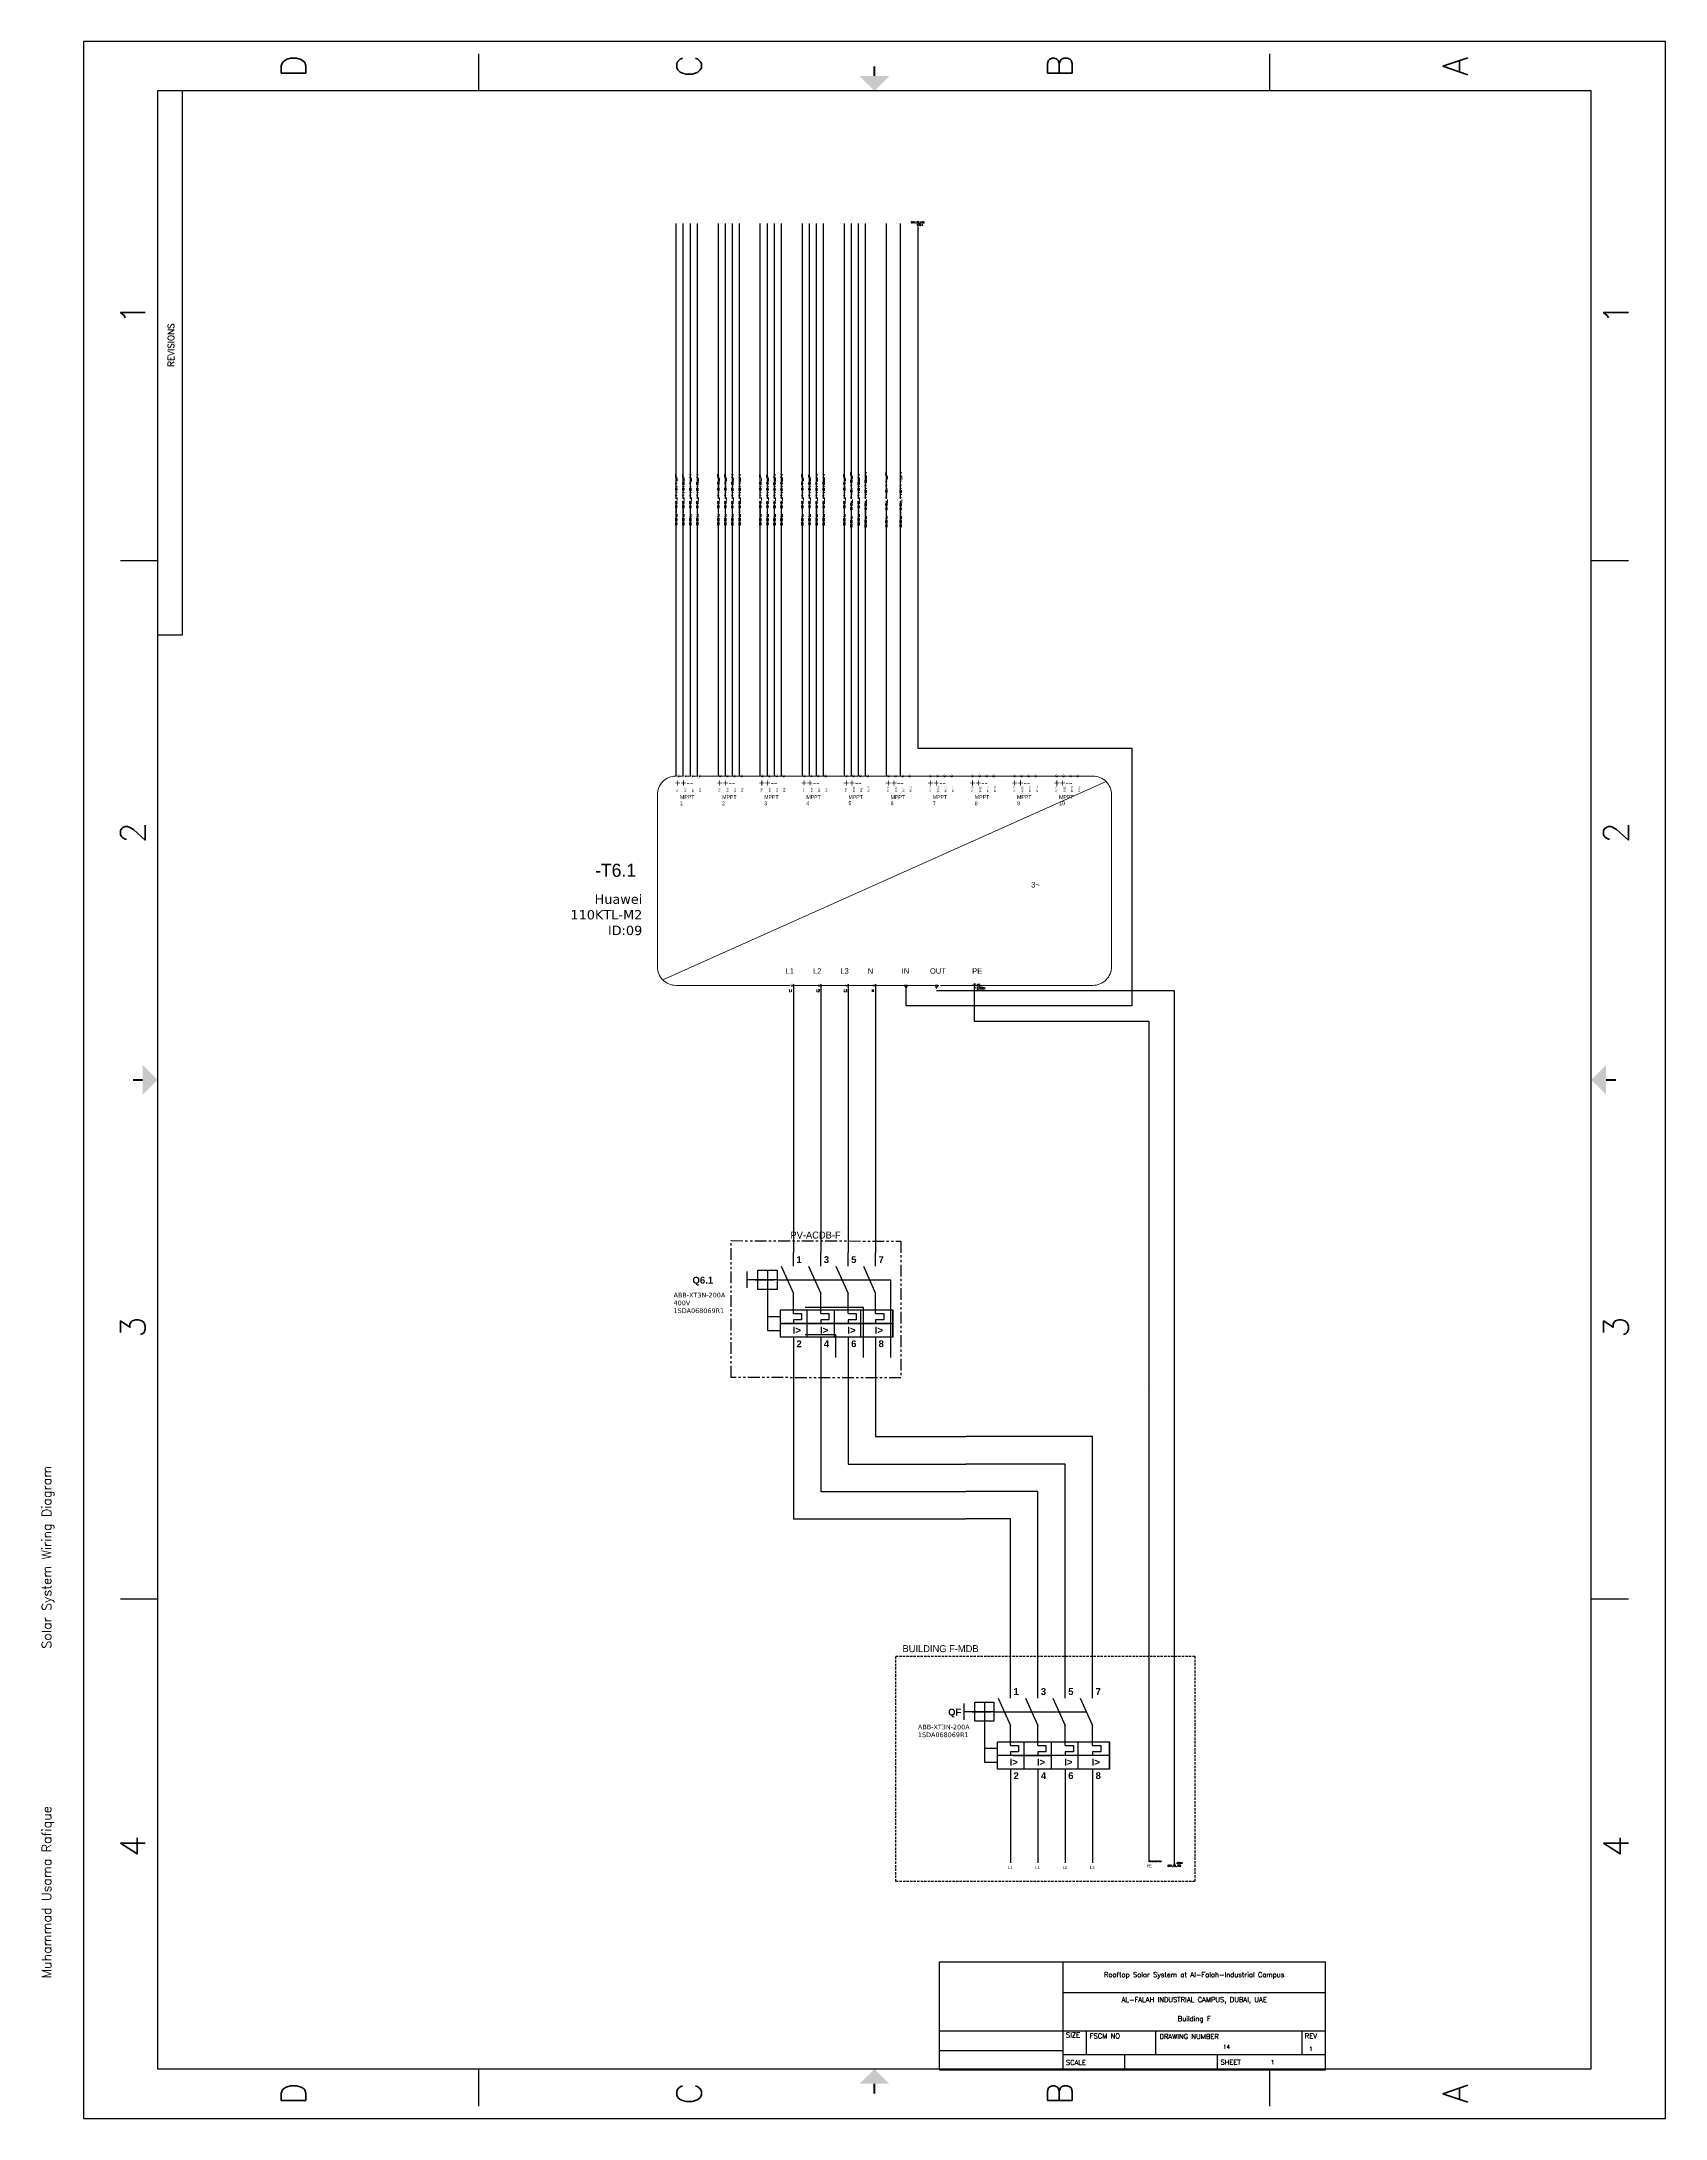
# Model space of a CAD drawing. Header units: inches. Extents: x -58 to 1235, y -506 to 1148.
import ezdxf
from ezdxf.enums import TextEntityAlignment as Align

# ---------------------------------------------------------------- set-up
doc = ezdxf.new("R2010")
doc.units = ezdxf.units.IN
doc.header["$MEASUREMENT"] = 0
for name, pattern in [('ACAD_ISO02W100', [15, 12, -3]), ('HIDDEN2', [0.1875, 0.125, -0.0625]), ('PHANTOM2', [1.25, 0.625, -0.125, 0.125, -0.125, 0.125, -0.125])]:
    doc.linetypes.add(name, pattern=pattern)
for name, color, linetype in [('DESC', 1, 'Continuous'), ('DISCONTINUA', 7, 'ACAD_ISO02W100'), ('GRN_12AWG', 3, 'Continuous'), ('GRY_20AWG', 9, 'Continuous'), ('LOC', 8, 'Continuous'), ('LOCBOX', 92, 'HIDDEN2'), ('MISC', 2, 'Continuous'), ('PFV', 7, 'Continuous'), ('RED_12AWG', 1, 'Continuous'), ('RED_4AWG', 1, 'Continuous'), ('REGEN_LINE', 4, 'Continuous'), ('SYMS', 7, 'Continuous'), ('TAGS', 51, 'Continuous'), ('TB_LABELS', 1, 'Continuous'), ('Title Block', 7, 'Continuous'), ('Viewport', 7, 'Continuous'), ('WHT_12AWG', 7, 'Continuous'), ('WIRENO', 70, 'Continuous'), ('WIREREF', 61, 'Continuous'), ('WIREREF_DEST', 61, 'Continuous'), ('XREF', 7, 'Continuous')]:
    doc.layers.add(name, color=color, linetype=linetype)
doc.styles.add('Roman', font='romans')
doc.styles.add('TRINIDAD', font='')
doc.styles.add('WD', font='romans.shx')
doc.styles.get('TRINIDAD').set_extended_font_data('Arial')

# ---------------------------------------------------------------- blocks, each defined once
blk = doc.blocks.new('ANSI_border_C')
for p, q in [((20.5, 0.75), (20.5, 2.5)), ((14.25, 0.75), (20.5, 0.75))]:
    blk.add_line(p, q)
at = {"layer": 'Title Block'}
for p, q in [((0, 16), (0, 0)), ((21, 16), (0, 16)), ((21, 0), (21, 16)), ((5.25, 15.25), (5.25, 15.625)), ((15.75, 15.25), (15.75, 15.625)), ((0.5, 15.25), (0.5, 0.75)), ((20.5, 15.25), (0.5, 15.25)), ((15, 15.25), (15, 15)), ((20.5, 0.75), (20.5, 15.25)), ((15, 15), (20.5, 15)), ((0.125, 12), (0.5, 12)), ((20.5, 12), (20.875, 12)), ((0.125, 4), (0.5, 4)), ((20.5, 4), (20.875, 4)), ((0.5, 0.75), (20.5, 0.75)), ((5.25, 0.375), (5.25, 0.75)), ((15.75, 0.375), (15.75, 0.75)), ((0, 0), (21, 0))]:
    blk.add_line(p, q, dxfattribs=at)
at = {"layer": 'Title Block', "const_width": 0.02}
for points in [[(10.5, 15.5), (10.5, 15.4)], [(0.25, 8), (0.35, 8)], [(20.75, 8), (20.65, 8)], [(10.5, 0.5), (10.5, 0.6)]]:
    blk.add_lwpolyline(points, dxfattribs=at)
at = {"layer": 'Title Block'}
for points in [[(10.35, 15.4), (10.65, 15.4), (10.5, 15.25)], [(0.35, 7.85), (0.35, 8.15), (0.5, 8)], [(20.65, 7.85), (20.65, 8.15), (20.5, 8)], [(10.35, 0.6), (10.65, 0.6), (10.5, 0.75)]]:
    blk.add_solid(points, dxfattribs=at)
at = {"layer": 'Title Block', "style": 'Roman'}
for s, p in [('4', (2.75, 15.5)), ('3', (8, 15.5)), ('2', (13, 15.5)), ('1', (18.25, 15.5)), ('D', (0.25, 13.875)), ('D', (20.75, 13.875)), ('C', (0.25, 9.875)), ('C', (20.75, 9.875)), ('B', (0.25, 6.125)), ('B', (20.75, 6.125)), ('A', (0.25, 2.125)), ('A', (20.75, 2.125)), ('4', (2.75, 0.5)), ('3', (8, 0.5)), ('2', (13, 0.5)), ('1', (18.25, 0.5))]:
    blk.add_text(s, height=0.25, dxfattribs=at).set_placement(p, align=Align.MIDDLE_CENTER)
blk.add_text('REVISIONS', height=0.065, dxfattribs=at).set_placement((17.71, 15.083))
blk = doc.blocks.new('JIC_border_C')
at = {"xscale": 78.77001811510775, "yscale": 78.77001811510775, "zscale": 78.77001811510775, "rotation": 90}
blk.add_blockref('ANSI_border_C', (1235.3, -506.3), dxfattribs=at)
blk = doc.blocks.new('JIC_tblock_desc_C')
for p, q in [((0, 0), (0, 1.75)), ((-6.25, 0), (0, 0))]:
    blk.add_line(p, q)
at = {"layer": 'Title Block'}
for p, q in [((-6.25, 0), (-6.25, 1.75)), ((-6.25, 1.75), (0, 1.75)), ((-4.25, 0), (-4.25, 1.75)), ((-4.25, 1.25), (0, 1.25)), ((-6.25, 0.63), (0, 0.63)), ((-3.87, 0.25), (-3.87, 0.63)), ((-2.75, 0.25), (-2.75, 0.63)), ((-0.38, 0.25), (-0.38, 0.63)), ((-6.25, 0.315), (-4.25, 0.315)), ((-4.25, 0.25), (0, 0.25)), ((-3.25, 0), (-3.25, 0.25)), ((-1.75, 0), (-1.75, 0.25))]:
    blk.add_line(p, q, dxfattribs=at)
at = {"color": 0, "style": 'Roman', "flags": 8}
for tag, p in [('FNAME', (-15.416, 6.819)), ('REVDATE', (-15.416, 4.106)), ('USER', (-15.416, 1.477))]:
    blk.add_attdef(tag, p, '', height=0.15, rotation=90, dxfattribs=at)
at = {"style": 'WD'}
for tag, p in [('PROJDESC', (-2.125, 1.5)), ('TITLE1', (-2.125, 1.095)), ('TITLE2', (-2.125, 0.785))]:
    blk.add_attdef(tag, text='', height=0.08, dxfattribs=at).set_placement(p, align=Align.CENTER)
for tag, p in [('SIZE', (-4.162, 0.32)), ('FSCM_NO', (-3.4, 0.337)), ('DWG_NO', (-1.659, 0.337)), ('REV', (-0.265, 0.303)), ('SCALE', (-3.634, 0.069)), ('SHEET', (-0.883, 0.092))]:
    blk.add_attdef(tag, p, '', height=0.065, dxfattribs=at)
at = {"style": 'WD', "flags": 1}
blk.add_attdef('WD_TB', (-5.57, 0.177), '', height=0.086, dxfattribs=at)
at = {"layer": 'TB_LABELS', "style": 'WD'}
for s, p in [('SIZE', (-4.204, 0.604)), ('FSCM NO', (-3.819, 0.588)), ('DRAWING NUMBER', (-2.689, 0.579)), ('REV', (-0.336, 0.588)), ('SCALE', (-4.204, 0.158)), ('SHEET', (-1.701, 0.164))]:
    blk.add_text(s, height=0.08, dxfattribs=at).set_placement(p, align=Align.TOP_LEFT)
blk = doc.blocks.new('HGND2')
for p, q in [((0.125, 0), (0, 0)), ((0.125, 0.09375), (0.125, -0.09375)), ((0.171875, 0.0625), (0.171875, -0.0625)), ((0.21875, 0.03125), (0.21875, -0.03125))]:
    blk.add_line(p, q)
at = {"style": 'WD', "flags": 1}
for tag in ['ASSYCODE', 'CAT', 'X4TERM01', 'MFG', 'FAMILY']:
    blk.add_attdef(tag, (0, 0), '', height=0.01, dxfattribs=at)
at = {"style": 'WD', "width": 0.8}
for tag, p in [('TAG1', (0.25, 0)), ('INST', (0.25, 0.3125)), ('LOC', (0.25, 0.15625)), ('DESC1', (0.25, -0.15625)), ('DESC2', (0.25, -0.3125))]:
    blk.add_attdef(tag, text='', height=0.125, dxfattribs=at).set_placement(p, align=Align.MIDDLE_LEFT)
blk = doc.blocks.new('VT0_05')
blk.add_lwpolyline([(0.08, -0.06), (0, 0.08), (-0.08, -0.06)], close=True)
at = {"style": 'WD', "flags": 1}
for tag, p in [('X4TERM01', (-0.05, 0)), ('X2TERM01', (0, 0.08)), ('X1TERM01', (0.05, 0)), ('X8TERM01', (0, -0.06))]:
    blk.add_attdef(tag, p, '', height=0.01, dxfattribs=at)
blk = doc.blocks.new('HGND1')
for p, q in [((0.125, 0), (0, 0)), ((0.125, 0.09375), (0.125, -0.09375)), ((0.125, 0.09375), (0.1875, 0.0625)), ((0.125, 0), (0.1875, -0.03125)), ((0.125, -0.09375), (0.1875, -0.125))]:
    blk.add_line(p, q)
at = {"style": 'WD', "flags": 1}
for tag in ['ASSYCODE', 'X4TERM01', 'CAT', 'FAMILY', 'MFG']:
    blk.add_attdef(tag, (0, 0), '', height=0.01, dxfattribs=at)
at = {"style": 'WD', "width": 0.8}
for tag, p in [('TAG1', (0.25, 0)), ('INST', (0.25, 0.3125)), ('LOC', (0.25, 0.15625)), ('DESC1', (0.25, -0.15625)), ('DESC2', (0.25, -0.3125))]:
    blk.add_attdef(tag, text='', height=0.125, dxfattribs=at).set_placement(p, align=Align.MIDDLE_LEFT)
blk = doc.blocks.new('HC01PJ_1-')
blk.add_line((0.03, 0), (0.09, 0))
for points in [[(0.06, -0.09, 0.0125, 0.0125, 0), (-0.06, 0, 0.0125, 0.0125, 0), (0.06, 0.09, 0, 0, 0)], [(0.12, 0.06, 0.0125, 0.0125, 0), (0.03, 0, 0.0125, 0.0125, 0), (0.12, -0.06, 0, 0, 0)]]:
    blk.add_lwpolyline(points, format="xyseb")
at = {"style": 'WD', "flags": 9}
blk.add_attdef('WDTYPE', text='', height=0.01, dxfattribs=at).set_placement((-0.22, 0.07), align=Align.RIGHT)
at = {"style": 'WD', "width": 0.85}
for tag, p in [('TAG1', (-0.01, 0.12)), ('INST', (-0.01, 0.47)), ('LOC', (-0.01, 0.3)), ('DESC1', (-0.01, -0.34)), ('DESC2', (-0.01, -0.52)), ('DESC3', (-0.01, -0.69))]:
    blk.add_attdef(tag, text='', height=0.125, dxfattribs=at).set_placement(p, align=Align.CENTER)
at = {"style": 'WD'}
for tag, p, flags in [('X4TERMDESC01', (-0.09, 0.03), 1), ('X1TERMDESC02', (0.12, 0.03), 1), ('FAMILY', (0.21, 0.13), 9)]:
    blk.add_attdef(tag, p, '', height=0.01, dxfattribs=dict(at, flags=flags))
at = {"color": 7, "style": 'WD', "flags": 1}
for tag, p in [('X4TERM01', (-0.06, 0)), ('X1TERM02', (0.09, 0))]:
    blk.add_attdef(tag, p, '', height=0.0125, dxfattribs=at)
at = {"style": 'WD'}
for tag, p in [('X2LINK', (0, 0.09)), ('X8LINK', (0, -0.09))]:
    blk.add_attdef(tag, p, '', height=0.01, dxfattribs=at)
at = {"linetype": 'Continuous', "style": 'WD', "flags": 9}
for tag, p in [('ASSYCODE', (0.22, 0.06)), ('CAT', (0.23, 0.11)), ('MFG', (0.23, 0.09))]:
    blk.add_attdef(tag, text='', height=0.01, dxfattribs=at).set_placement(p, align=Align.CENTER)
at = {"linetype": 'Continuous', "style": 'WD', "flags": 8}
blk.add_attdef('TERM01', text='', height=0.125, dxfattribs=at).set_placement((-0.1, -0.03), align=Align.TOP_RIGHT)
blk.add_attdef('TERM02', text='', height=0.125, dxfattribs=at).set_placement((0.15, -0.03), align=Align.TOP_LEFT)
blk = doc.blocks.new('WDDOT')
for radius in [0.03, 0.0187, 0.00929]:
    blk.add_circle((0, 0), radius)
blk = doc.blocks.new('WD_WNV1')
at = {"style": 'WD', "width": 0.9}
blk.add_attdef('WIRENO', text='', height=0.125, rotation=90, dxfattribs=at).set_placement((0, 0), align=Align.MIDDLE_CENTER)
at = {"color": 7, "style": 'WD'}
for tag, p in [('X2_TINY_DOT_DONT_REMOVE', (0, 0.062)), ('X8_TINY_DOT_DONT_REMOVE', (0, -0.062))]:
    blk.add_attdef(tag, p, '', height=0.0001, dxfattribs=at)
at = {"style": 'WD', "flags": 1}
for tag, p in [('X2TERM01', (0, 0.062)), ('X8TERM01', (0, -0.062))]:
    blk.add_attdef(tag, p, '', height=0.01, dxfattribs=at)
for tag, p in [('W01USER', (0.096, 0.077)), ('W02USER', (0.096, 0.069)), ('W03USER', (0.096, 0.062)), ('W04USER', (0.096, 0.054)), ('W05USER', (0.096, 0.046)), ('W06USER', (0.096, 0.038)), ('W07USER', (0.096, 0.03)), ('W08USER', (0.096, 0.023)), ('W09USER', (0.096, 0.015)), ('W10USER', (0.096, 0.007))]:
    blk.add_attdef(tag, text='', height=0.005, dxfattribs=at).set_placement(p, align=Align.CENTER)
blk = doc.blocks.new('HA1D2')
blk.add_lwpolyline([(0, 0.09), (0.03, 0.09), (0, 0), (-0.03, 0.09), (0, 0.09)])
at = {"style": 'WD', "width": 0.8, "flags": 8}
blk.add_attdef('WIRENO', text='', height=0.125, dxfattribs=at).set_placement((0, 0.15), align=Align.CENTER)
at = {"style": 'WD', "flags": 1}
for tag, p in [('X8TERM01', (0, 0)), ('SIGCODE', (0.03, 0.07))]:
    blk.add_attdef(tag, p, '', height=0.01, dxfattribs=at)
at = {"style": 'WD', "width": 0.7}
for tag, p in [('XREF', (0.08, -0.04)), ('DESC1', (0.08, -0.21))]:
    blk.add_attdef(tag, p, '', height=0.125, dxfattribs=at)
blk = doc.blocks.new('HA1S4')
for points in [[(0, 0), (-0.03, 0), (0, -0.09), (0.03, 0), (0, 0)], [(0.02, -0.01), (-0.02, -0.01), (0, -0.06), (0.02, -0.01)]]:
    blk.add_lwpolyline(points)
at = {"style": 'WD', "flags": 1}
for tag, p in [('X2TERM01', (0, 0)), ('SIGCODE', (0.03, -0.08))]:
    blk.add_attdef(tag, p, '', height=0.01, dxfattribs=at)
at = {"style": 'WD', "width": 0.7}
for tag, p in [('DESC1', (0.09, 0.11)), ('XREF', (0.09, -0.06))]:
    blk.add_attdef(tag, p, '', height=0.125, dxfattribs=at)
at = {"style": 'WD', "width": 0.8, "flags": 8}
blk.add_attdef('WIRENO', text='', height=0.125, dxfattribs=at).set_placement((0, -0.26), align=Align.CENTER)

msp = doc.modelspace()

# ---------------------------------------------------------------- linework, layer by layer
at = {"color": 5, "lineweight": 9}
msp.add_line((789.7, 558.4), (436.6, 400.5), dxfattribs=at)
for points in [[(537.8, 396.1), (447.1, 396.1, -0.414214), (432.2, 411), (432.2, 547.9, -0.414214), (447.1, 562.8), (447.2, 562.8)], [(466.4, 562.8), (779.1, 562.8, -0.414214), (794, 547.9), (794, 411, -0.414214), (779.1, 396.1), (657.7, 396.1)]]:
    msp.add_lwpolyline(points, format="xyb", dxfattribs=at)
for points in [[(449.5, 562.8), (452.8, 562.8)], [(455.2, 562.8), (458.5, 562.8)], [(460.8, 562.8), (464.1, 562.8)], [(656.5, 396.1), (540.1, 396.1)]]:
    msp.add_lwpolyline(points, dxfattribs=at)
at = {"layer": 'DISCONTINUA', "color": 0, "linetype": 'ACAD_ISO02W100', "ltscale": 0.03}
for p, q in [((519.9, 154), (519.9, 121.3)), ((527.5, 161.6), (601.1, 161.6)), ((530.3, 132.2), (519.9, 132.2)), ((519.9, 121.3), (530.3, 121.3)), ((692.7, -190), (692.7, -222.7)), ((700.3, -182.4), (773.9, -182.4)), ((703.2, -211.8), (692.7, -211.8)), ((692.7, -222.7), (703.2, -222.7))]:
    msp.add_line(p, q, dxfattribs=at)
at = {"layer": 'GRN_12AWG'}
for p, q in [((684.7, 396.1), (684.7, 367.6)), ((684.7, 367.6), (823.7, 367.6)), ((823.7, 367.6), (823.7, 75.3)), ((823.7, 75.1), (823.7, 51)), ((823.7, 50.8), (823.7, -301.3))]:
    msp.add_line(p, q, dxfattribs=at)
for centre in [(823.7, 75.2), (823.7, 50.9)]:
    msp.add_arc(centre, 0.111, 90, 270, dxfattribs=at)
at = {"layer": 'GRY_20AWG'}
for p, q in [((618.1, 161.3), (550, 161.3)), ((618.1, 99.7), (618.1, 161.3)), ((596.3, 139.5), (550, 139.5)), ((596.3, 99.7), (596.3, 139.5)), ((574.5, 117.7), (550, 117.7)), ((574.5, 99.7), (574.5, 117.7))]:
    msp.add_line(p, q, dxfattribs=at)
at = {"layer": 'LOCBOX', "color": 6, "linetype": 'PHANTOM2', "ltscale": 15}
msp.add_lwpolyline([(491, 192.8), (626.2, 192.4), (626.2, 83.4), (491, 83.8)], close=True, dxfattribs=at)
at = {"layer": 'LOCBOX', "color": 6, "linetype": 'HIDDEN2', "ltscale": 15}
msp.add_lwpolyline([(622.2, -138.2), (860.4, -138.2), (860.4, -317.6), (622.2, -317.6)], close=True, dxfattribs=at)
at = {"layer": 'PFV', "color": 0}
for points in [[(540.6, 174.7, 0), (540.6, 183.4, 0)], [(540.6, 172.5, 0), (540.6, 183.4, 0)], [(562.4, 174.7, 0), (562.4, 183.4, 0)], [(584.1, 174.7, 0), (584.1, 183.4, 0)], [(605.9, 174.7, 0), (605.9, 183.4, 0)], [(510, 161.6, 0), (516.6, 161.6, 0)], [(516.6, 161.6, 0), (525.3, 161.6, 0)], [(542.7, 126.7, 0), (551.5, 126.7, 0)], [(551.5, 126.7, 0), (562.4, 126.7, 0)], [(562.4, 126.7, 0), (573.3, 126.7, 0)], [(713.4, -169.3, 0), (713.4, -160.6, 0)], [(713.4, -171.5, 0), (713.4, -160.6, 0)], [(735.2, -169.3, 0), (735.2, -160.6, 0)], [(757, -169.3, 0), (757, -160.6, 0)], [(778.8, -169.3, 0), (778.8, -160.6, 0)], [(682.9, -182.4, 0), (689.4, -182.4, 0)], [(689.4, -182.4, 0), (698.2, -182.4, 0)], [(715.6, -217.3, 0), (724.3, -217.3, 0)], [(724.3, -217.3, 0), (735.2, -217.3, 0)], [(735.2, -217.3, 0), (746.1, -217.3, 0)]]:
    msp.add_polyline3d(points, dxfattribs=at)
at = {"layer": 'RED_12AWG'}
for p, q in [((447.2, 783.6), (447.2, 1002.8)), ((452.8, 783.6), (452.8, 1002.8)), ((458.5, 783.6), (458.5, 1002.8)), ((464.1, 783.6), (464.1, 1002.8)), ((480.8, 783.6), (480.8, 1002.8)), ((486.4, 783.6), (486.4, 1002.8)), ((492, 783.6), (492, 1002.8)), ((497.7, 783.6), (497.7, 1002.8)), ((514.2, 783.6), (514.2, 1002.8)), ((519.9, 783.6), (519.9, 1002.8)), ((525.5, 783.6), (525.5, 1002.8)), ((531.1, 783.6), (531.1, 1002.8)), ((547.7, 783.6), (547.7, 1002.8)), ((553.4, 783.6), (553.4, 1002.8)), ((559, 783.6), (559, 1002.8)), ((564.6, 783.6), (564.6, 1002.8)), ((581.2, 783.6), (581.2, 1002.8)), ((586.8, 783.7), (586.8, 1002.8)), ((592.5, 783.6), (592.5, 1002.8)), ((598.1, 783.7), (598.1, 1002.8)), ((614.7, 783.7), (614.7, 1002.8)), ((626, 783.7), (626, 1002.8)), ((447.2, 562.8), (447.2, 782)), ((452.8, 562.8), (452.8, 782)), ((458.5, 562.8), (458.5, 782)), ((464.1, 562.8), (464.1, 782)), ((480.8, 562.8), (480.8, 782)), ((486.4, 562.8), (486.4, 782)), ((492, 562.8), (492, 782)), ((497.7, 562.8), (497.7, 782)), ((514.2, 562.8), (514.2, 782)), ((519.9, 562.8), (519.9, 782)), ((525.5, 562.8), (525.5, 782)), ((531.1, 562.8), (531.1, 782)), ((547.7, 562.8), (547.7, 782)), ((553.4, 562.8), (553.4, 782)), ((559, 562.8), (559, 782)), ((564.6, 562.8), (564.6, 782)), ((581.2, 562.8), (581.2, 782)), ((586.8, 562.8), (586.8, 781.9)), ((592.5, 562.8), (592.5, 782)), ((598.1, 562.8), (598.1, 781.9)), ((614.7, 562.8), (614.7, 781.9)), ((626, 562.8), (626, 781.9)), ((540.6, 397.1), (540.6, 183.4)), ((562.4, 397.1), (562.4, 183.4)), ((584.1, 397.1), (584.1, 183.4)), ((605.9, 397.1), (605.9, 183.4)), ((540.6, 111.5), (540.6, -28.7)), ((562.4, 111.5), (562.4, -6.9)), ((584.1, 111.5), (584.1, 14.9)), ((605.9, 111.5), (605.9, 36.7)), ((605.9, 36.7), (678, 36.7)), ((778.8, 36.7), (678, 36.7)), ((778.8, -160.6), (778.8, 36.7)), ((584.1, 14.9), (678, 14.9)), ((757, 14.9), (678, 14.9)), ((757, -160.6), (757, 14.9)), ((562.4, -6.9), (678, -6.9)), ((735.2, -6.9), (678, -6.9)), ((735.2, -160.6), (735.2, -6.9)), ((540.6, -28.7), (678, -28.7)), ((713.4, -28.7), (678, -28.7)), ((713.4, -160.6), (713.4, -28.7))]:
    msp.add_line(p, q, dxfattribs=at)
at = {"layer": 'RED_4AWG'}
for p, q in [((713.4, -236.9), (713.4, -302.7)), ((735.2, -236.9), (735.2, -302.7)), ((757, -236.9), (757, -302.7)), ((778.8, -236.9), (778.8, -302.7))]:
    msp.add_line(p, q, dxfattribs=at)
at = {"layer": 'REGEN_LINE', "color": 0, "linetype": 'Continuous'}
for p, q in [((503.5, 168.2), (503.5, 155.1)), ((519.9, 169.2), (519.9, 154)), ((530.9, 172.5), (540.6, 150.7)), ((552.7, 172.5), (562.4, 150.7)), ((574.5, 172.5), (584.1, 150.7)), ((596.3, 172.5), (605.9, 150.7)), ((527.5, 161.6), (503.5, 161.6)), ((540.6, 134.7), (547.1, 134.7)), ((547.1, 134.7), (547.1, 129.7)), ((562.4, 134.7), (568.9, 134.7)), ((568.9, 134.7), (568.9, 129.7)), ((584.1, 134.7), (590.7, 134.7)), ((590.7, 134.7), (590.7, 129.7)), ((605.9, 134.7), (612.5, 134.7)), ((612.5, 134.7), (612.5, 129.7)), ((547.1, 129.7), (540.6, 129.7)), ((540.6, 129.7), (540.6, 126.7)), ((568.9, 129.7), (562.4, 129.7)), ((562.4, 129.7), (562.4, 126.7)), ((590.7, 129.7), (584.1, 129.7)), ((584.1, 129.7), (584.1, 126.7)), ((612.5, 129.7), (605.9, 129.7)), ((605.9, 129.7), (605.9, 126.7)), ((676.4, -175.9), (676.4, -188.9)), ((692.7, -174.8), (692.7, -190)), ((703.7, -171.5), (713.4, -193.3)), ((725.5, -171.5), (735.2, -193.3)), ((747.3, -171.5), (757, -193.3)), ((769.1, -171.5), (778.8, -193.3)), ((700.3, -182.4), (676.4, -182.4)), ((713.4, -209.4), (720, -209.4)), ((720, -214.3), (713.4, -214.3)), ((713.4, -214.3), (713.4, -217.3)), ((720, -209.4), (720, -214.3)), ((735.2, -209.4), (741.8, -209.4)), ((741.8, -214.3), (735.2, -214.3)), ((735.2, -214.3), (735.2, -217.3)), ((741.8, -209.4), (741.8, -214.3)), ((757, -209.4), (763.6, -209.4)), ((763.6, -214.3), (757, -214.3)), ((757, -214.3), (757, -217.3)), ((763.6, -209.4), (763.6, -214.3)), ((778.8, -209.4), (785.4, -209.4)), ((785.4, -214.3), (778.8, -214.3)), ((778.8, -214.3), (778.8, -217.3)), ((785.4, -209.4), (785.4, -214.3))]:
    msp.add_line(p, q, dxfattribs=at)
for points in [[(512.2, 169.2), (527.5, 169.2), (527.5, 154), (512.2, 154)], [(530.3, 137.6), (619.7, 137.6), (619.7, 126.9), (530.3, 126.7)], [(530.3, 126.7), (619.7, 126.9), (619.7, 115.8), (530.3, 115.8)], [(685.1, -174.8), (700.3, -174.8), (700.3, -190), (685.1, -190)], [(703.2, -206.4), (792.5, -206.4), (792.5, -217.1), (703.2, -217.3)], [(703.2, -217.3), (792.5, -217.1), (792.5, -228.2), (703.2, -228.2)]]:
    msp.add_lwpolyline(points, close=True, dxfattribs=at)
for points in [[(540.6, 172.5, 0), (540.6, 183.4, 0)], [(562.4, 172.5, 0), (562.4, 183.4, 0)], [(584.1, 172.5, 0), (584.1, 183.4, 0)], [(605.9, 172.5, 0), (605.9, 183.4, 0)], [(540.6, 134.7, 0), (540.6, 150.7, 0)], [(562.4, 134.7, 0), (562.4, 150.7, 0)], [(584.1, 134.7, 0), (584.1, 150.7, 0)], [(605.9, 134.7, 0), (605.9, 150.7, 0)], [(551.5, 115.8, 0), (551.5, 137.6, 0)], [(573.3, 115.8, 0), (573.3, 137.6, 0)], [(594.4, 115.8, 0), (594.4, 137.6, 0)], [(619.7, 115.8, 0), (619.7, 137.6, 0)], [(540.6, 115.8, 0), (540.6, 107.1, 0)], [(562.4, 115.8, 0), (562.4, 107.1, 0)], [(584.1, 115.8, 0), (584.1, 107.1, 0)], [(605.9, 115.8, 0), (605.9, 107.1, 0)], [(713.4, -171.5, 0), (713.4, -160.6, 0)], [(735.2, -171.5, 0), (735.2, -160.6, 0)], [(757, -171.5, 0), (757, -160.6, 0)], [(778.8, -171.5, 0), (778.8, -160.6, 0)], [(713.4, -209.4, 0), (713.4, -193.3, 0)], [(735.2, -209.4, 0), (735.2, -193.3, 0)], [(757, -209.4, 0), (757, -193.3, 0)], [(778.8, -209.4, 0), (778.8, -193.3, 0)], [(724.3, -228.2, 0), (724.3, -206.4, 0)], [(746.1, -228.2, 0), (746.1, -206.4, 0)], [(767.3, -228.2, 0), (767.3, -206.4, 0)], [(792.5, -228.2, 0), (792.5, -206.4, 0)], [(713.4, -228.2, 0), (713.4, -236.9, 0)], [(735.2, -228.2, 0), (735.2, -236.9, 0)], [(757, -228.2, 0), (757, -236.9, 0)], [(778.8, -228.2, 0), (778.8, -236.9, 0)]]:
    msp.add_polyline3d(points, dxfattribs=at)
at = {"layer": 'WHT_12AWG'}
for p, q in [((639.6, 1001.5), (639.6, 585)), ((639.6, 585), (800.5, 585)), ((800.5, 585), (810.1, 585)), ((810.1, 585), (810.1, 379.7)), ((630.3, 394), (630.3, 396.1)), ((630.3, 379.7), (630.3, 394.1)), ((654.6, 393.6), (654.6, 394)), ((654.6, 392), (684.6, 392)), ((684.8, 392), (810, 392)), ((810.2, 392), (844, 392)), ((844, 392), (844, -302.9)), ((684.6, 379.7), (630.3, 379.7)), ((630.3, 379.7), (630.3, 379.7)), ((810.1, 379.7), (684.8, 379.7))]:
    msp.add_line(p, q, dxfattribs=at)
for centre in [(684.7, 392), (810.1, 392), (684.7, 379.7)]:
    msp.add_arc(centre, 0.111, 0, 180, dxfattribs=at)

# ---------------------------------------------------------------- block references
ref = msp.add_blockref('JIC_tblock_desc_C', (964.5, -467.6), dxfattribs=dict(xscale=49.19437132916535, yscale=49.19437132916535, zscale=49.19437132916535))
ref.add_attrib('SHEET', '1', (921, -463), dxfattribs={"height": 3.2, "style": 'WD'})
ref.add_attrib('REV', '1', (951.5, -452.6), dxfattribs={"height": 3.2, "style": 'WD'})
ref.add_attrib('DWG_NO', '14', (882.9, -451), dxfattribs={"height": 3.2, "style": 'WD'})
ref.add_attrib('TITLE2', 'Building F', dxfattribs={"height": 3.94, "style": 'WD'}).set_placement((859.9, -428.9), align=Align.CENTER)
ref.add_attrib('TITLE1', 'AL-FALAH INDUSTRIAL CAMPUS, DUBAI, UAE', dxfattribs={"height": 3.936, "style": 'WD'}).set_placement((859.9, -413.7), align=Align.CENTER)
ref.add_attrib('PROJDESC', 'Rooftop Solar System at Al-Falah-Industrial Campus', dxfattribs={"height": 3.936, "style": 'WD'}).set_placement((859.9, -393.8), align=Align.CENTER)
ref.add_attrib('USER', 'Muhammad Usama Rafique', (-50.7, -394.9), dxfattribs={"color": 0, "height": 7.379, "rotation": 90, "style": 'Roman', "flags": 8})
ref.add_attrib('FNAME', 'Solar System Wiring Diagram', (-50.7, -132.1), dxfattribs={"color": 0, "height": 7.379, "rotation": 90, "style": 'Roman', "flags": 8})
at = {"layer": 'SYMS'}
ref = msp.add_blockref('HA1D2', (639.6, 1001.5), dxfattribs=dict(at, xscale=11.10534327610833, yscale=11.10534327610833, zscale=11.10534327610833))
ref.add_attrib('WIRENO', 'COM_RS_485', dxfattribs={"layer": 'WIREREF_DEST', "height": 1.39, "style": 'WD', "width": 0.8, "flags": 8}).set_placement((639.6, 1003.2), align=Align.CENTER)
ref.add_attrib('XREF', 'T5.1', (640.5, 1001.1), dxfattribs={"layer": 'XREF', "height": 1.39, "style": 'WD', "width": 0.7})
at = {"layer": 'SYMS', "color": 5, "lineweight": 9, "xscale": 14.91568303963195, "yscale": 14.91568303963195, "zscale": 14.91568303963195}
for p in [(448.1, 562.8), (453.8, 562.8), (459.4, 562.8), (465, 562.8), (481.6, 562.8), (487.2, 562.8), (492.9, 562.8), (498.5, 562.8), (515.1, 562.8), (520.7, 562.8), (526.4, 562.8), (532, 562.8), (548.6, 562.8), (554.2, 562.8), (559.8, 562.8), (565.5, 562.8), (582.1, 562.8), (587.7, 562.8), (593.3, 562.8), (599, 562.8), (615.6, 562.8), (621.2, 562.8), (626.8, 562.8), (632.5, 562.8), (649, 562.8), (654.7, 562.8), (660.3, 562.8), (665.9, 562.8), (682.5, 562.8), (688.2, 562.8), (693.8, 562.8), (699.4, 562.8), (716, 562.8), (721.6, 562.8), (727.3, 562.8), (732.9, 562.8), (749.5, 562.8), (755.1, 562.8), (760.8, 562.8), (766.4, 562.8)]:
    msp.add_blockref('HC01PJ_1-', p, dxfattribs=at)
at = {"layer": 'SYMS', "color": 5, "lineweight": 9}
ref = msp.add_blockref('HC01PJ_1-', (538.7, 396.1), dxfattribs=dict(at, xscale=14.91568303963195, yscale=14.91568303963195, zscale=14.91568303963195))
ref.add_attrib('DESC1', 'L1', dxfattribs={"layer": 'DESC', "height": 1.86, "style": 'WD', "width": 0.85}).set_placement((538.5, 391), align=Align.CENTER)
ref = msp.add_blockref('HC01PJ_1-', (560.5, 396.1), dxfattribs=dict(at, xscale=14.91568303963195, yscale=14.91568303963195, zscale=14.91568303963195))
ref.add_attrib('DESC1', 'L2', dxfattribs={"layer": 'DESC', "height": 1.86, "style": 'WD', "width": 0.85}).set_placement((560.3, 391), align=Align.CENTER)
ref = msp.add_blockref('HC01PJ_1-', (582.3, 396.1), dxfattribs=dict(at, xscale=14.91568303963195, yscale=14.91568303963195, zscale=14.91568303963195))
ref.add_attrib('DESC1', 'L3', dxfattribs={"layer": 'DESC', "height": 1.86, "style": 'WD', "width": 0.85}).set_placement((582.1, 391), align=Align.CENTER)
ref = msp.add_blockref('HC01PJ_1-', (604.1, 396.1), dxfattribs=dict(at, xscale=14.91568303963195, yscale=14.91568303963195, zscale=14.91568303963195))
ref.add_attrib('DESC1', 'N', dxfattribs={"layer": 'DESC', "height": 1.86, "style": 'WD', "width": 0.85}).set_placement((603.9, 391), align=Align.CENTER)
ref = msp.add_blockref('HGND1', (682.8, 396.1), dxfattribs=dict(at, xscale=14.91568303963195, yscale=14.91568303963195, zscale=14.91568303963195))
ref.add_attrib('TAG1', 'PE', dxfattribs={"layer": 'TAGS', "height": 1.86, "style": 'WD', "width": 0.8}).set_placement((686.6, 396.1), align=Align.MIDDLE_LEFT)
ref.add_attrib('DESC1', 'EARTH', dxfattribs={"layer": 'DESC', "height": 1.86, "style": 'WD', "width": 0.8}).set_placement((686.6, 393.8), align=Align.MIDDLE_LEFT)
at = {"layer": 'SYMS', "color": 5, "lineweight": 9, "xscale": 14.91568303963195, "yscale": 14.91568303963195, "zscale": 14.91568303963195, "rotation": 180}
for p in [(630.3, 395.2), (654.6, 395.2)]:
    msp.add_blockref('VT0_05', p, dxfattribs=at)
at = {"layer": 'SYMS', "xscale": 2.221068655221667, "yscale": 2.221068655221667, "zscale": 2.221068655221667}
for p in [(654.6, 394), (550, 161.3)]:
    msp.add_blockref('WDDOT', p, dxfattribs=at)
at = {"layer": 'SYMS'}
ref = msp.add_blockref('HGND2', (823.7, -301.3), dxfattribs=dict(at, xscale=1.110534327610833, yscale=1.110534327610833, zscale=1.110534327610833, rotation=270))
ref.add_attrib('INST', '-GRID CONNECTION BOX', dxfattribs={"layer": 'LOC', "height": 0.666, "style": 'WD', "width": 0.8}).set_placement((824, -301.6), align=Align.MIDDLE_LEFT)
ref.add_attrib('TAG1', 'PE', dxfattribs={"layer": 'TAGS', "height": 0.666, "style": 'WD', "width": 0.8}).set_placement((823.7, -301.6), align=Align.MIDDLE_LEFT)
ref = msp.add_blockref('HA1S4', (844, -302.9), dxfattribs=dict(at, xscale=11.10534327610833, yscale=11.10534327610833, zscale=11.10534327610833))
ref.add_attrib('WIRENO', 'COM_RS_485', dxfattribs={"layer": 'WIREREF', "height": 1.39, "style": 'WD', "width": 0.8, "flags": 8}).set_placement((844, -305.8), align=Align.CENTER)
ref.add_attrib('XREF', '-COM1', (845, -303.6), dxfattribs={"layer": 'XREF', "height": 1.39, "style": 'WD', "width": 0.7})
at = {"layer": 'Viewport'}
msp.add_blockref('JIC_border_C', (0, 0), dxfattribs=at)
at = {"layer": 'WIRENO'}
ref = msp.add_blockref('WD_WNV1', (447.2, 782.8), dxfattribs=dict(at, xscale=11.10534327610833, yscale=33.316029828325, zscale=1.110534327610833))
ref.add_attrib('X2_TINY_DOT_DONT_REMOVE', '.', (447.2, 806.7), dxfattribs={"layer": 'MISC', "color": 7, "height": 0.00333, "style": 'WD', "width": 0.333333})
ref.add_attrib('X8_TINY_DOT_DONT_REMOVE', '.', (447.2, 758.9), dxfattribs={"layer": 'MISC', "color": 7, "height": 0.00333, "style": 'WD', "width": 0.333333})
ref.add_attrib('WIRENO', 'SOL-06_1.6.1_P', dxfattribs={"height": 1.388, "rotation": 90, "style": 'WD', "width": 2.7}).set_placement((447.2, 782.8), align=Align.MIDDLE_CENTER)
ref = msp.add_blockref('WD_WNV1', (452.8, 782.8), dxfattribs=dict(at, xscale=11.10534327610833, yscale=33.316029828325, zscale=1.110534327610833))
ref.add_attrib('X2_TINY_DOT_DONT_REMOVE', '.', (452.8, 806.7), dxfattribs={"layer": 'MISC', "color": 7, "height": 0.00333, "style": 'WD', "width": 0.333333})
ref.add_attrib('X8_TINY_DOT_DONT_REMOVE', '.', (452.8, 758.9), dxfattribs={"layer": 'MISC', "color": 7, "height": 0.00333, "style": 'WD', "width": 0.333333})
ref.add_attrib('WIRENO', 'SOL-06_1.6.2_P', dxfattribs={"height": 1.388, "rotation": 90, "style": 'WD', "width": 2.7}).set_placement((452.8, 782.8), align=Align.MIDDLE_CENTER)
ref = msp.add_blockref('WD_WNV1', (458.5, 782.8), dxfattribs=dict(at, xscale=11.10534327610833, yscale=33.316029828325, zscale=1.110534327610833))
ref.add_attrib('X2_TINY_DOT_DONT_REMOVE', '.', (458.5, 806.7), dxfattribs={"layer": 'MISC', "color": 7, "height": 0.00333, "style": 'WD', "width": 0.333333})
ref.add_attrib('X8_TINY_DOT_DONT_REMOVE', '.', (458.5, 758.9), dxfattribs={"layer": 'MISC', "color": 7, "height": 0.00333, "style": 'WD', "width": 0.333333})
ref.add_attrib('WIRENO', 'SOL-06_1.6.1_N', dxfattribs={"height": 1.388, "rotation": 90, "style": 'WD', "width": 2.7}).set_placement((458.5, 782.8), align=Align.MIDDLE_CENTER)
ref = msp.add_blockref('WD_WNV1', (464.1, 782.8), dxfattribs=dict(at, xscale=11.10534327610833, yscale=33.316029828325, zscale=1.110534327610833))
ref.add_attrib('X2_TINY_DOT_DONT_REMOVE', '.', (464.1, 806.7), dxfattribs={"layer": 'MISC', "color": 7, "height": 0.00333, "style": 'WD', "width": 0.333333})
ref.add_attrib('X8_TINY_DOT_DONT_REMOVE', '.', (464.1, 758.9), dxfattribs={"layer": 'MISC', "color": 7, "height": 0.00333, "style": 'WD', "width": 0.333333})
ref.add_attrib('WIRENO', 'SOL-06_1.6.2_N', dxfattribs={"height": 1.388, "rotation": 90, "style": 'WD', "width": 2.7}).set_placement((464.1, 782.8), align=Align.MIDDLE_CENTER)
ref = msp.add_blockref('WD_WNV1', (480.8, 782.8), dxfattribs=dict(at, xscale=11.10534327610833, yscale=33.316029828325, zscale=1.110534327610833))
ref.add_attrib('X2_TINY_DOT_DONT_REMOVE', '.', (480.8, 806.7), dxfattribs={"layer": 'MISC', "color": 7, "height": 0.00333, "style": 'WD', "width": 0.333333})
ref.add_attrib('X8_TINY_DOT_DONT_REMOVE', '.', (480.8, 758.9), dxfattribs={"layer": 'MISC', "color": 7, "height": 0.00333, "style": 'WD', "width": 0.333333})
ref.add_attrib('WIRENO', 'SOL-06_1.6.3_P', dxfattribs={"height": 1.388, "rotation": 90, "style": 'WD', "width": 2.7}).set_placement((480.8, 782.8), align=Align.MIDDLE_CENTER)
ref = msp.add_blockref('WD_WNV1', (486.4, 782.8), dxfattribs=dict(at, xscale=11.10534327610833, yscale=33.316029828325, zscale=1.110534327610833))
ref.add_attrib('X2_TINY_DOT_DONT_REMOVE', '.', (486.4, 806.7), dxfattribs={"layer": 'MISC', "color": 7, "height": 0.00333, "style": 'WD', "width": 0.333333})
ref.add_attrib('X8_TINY_DOT_DONT_REMOVE', '.', (486.4, 758.9), dxfattribs={"layer": 'MISC', "color": 7, "height": 0.00333, "style": 'WD', "width": 0.333333})
ref.add_attrib('WIRENO', 'SOL-06_1.6.4_P', dxfattribs={"height": 1.388, "rotation": 90, "style": 'WD', "width": 2.7}).set_placement((486.4, 782.8), align=Align.MIDDLE_CENTER)
ref = msp.add_blockref('WD_WNV1', (492, 782.8), dxfattribs=dict(at, xscale=11.10534327610833, yscale=33.316029828325, zscale=1.110534327610833))
ref.add_attrib('X2_TINY_DOT_DONT_REMOVE', '.', (492, 806.7), dxfattribs={"layer": 'MISC', "color": 7, "height": 0.00333, "style": 'WD', "width": 0.333333})
ref.add_attrib('X8_TINY_DOT_DONT_REMOVE', '.', (492, 758.9), dxfattribs={"layer": 'MISC', "color": 7, "height": 0.00333, "style": 'WD', "width": 0.333333})
ref.add_attrib('WIRENO', 'SOL-06_1.6.3_N', dxfattribs={"height": 1.388, "rotation": 90, "style": 'WD', "width": 2.7}).set_placement((492, 782.8), align=Align.MIDDLE_CENTER)
ref = msp.add_blockref('WD_WNV1', (497.7, 782.8), dxfattribs=dict(at, xscale=11.10534327610833, yscale=33.316029828325, zscale=1.110534327610833))
ref.add_attrib('X2_TINY_DOT_DONT_REMOVE', '.', (497.7, 806.7), dxfattribs={"layer": 'MISC', "color": 7, "height": 0.00333, "style": 'WD', "width": 0.333333})
ref.add_attrib('X8_TINY_DOT_DONT_REMOVE', '.', (497.7, 758.9), dxfattribs={"layer": 'MISC', "color": 7, "height": 0.00333, "style": 'WD', "width": 0.333333})
ref.add_attrib('WIRENO', 'SOL-06_1.6.4_N', dxfattribs={"height": 1.388, "rotation": 90, "style": 'WD', "width": 2.7}).set_placement((497.7, 782.8), align=Align.MIDDLE_CENTER)
ref = msp.add_blockref('WD_WNV1', (514.2, 782.8), dxfattribs=dict(at, xscale=11.10534327610833, yscale=33.316029828325, zscale=1.110534327610833))
ref.add_attrib('X2_TINY_DOT_DONT_REMOVE', '.', (514.2, 806.7), dxfattribs={"layer": 'MISC', "color": 7, "height": 0.00333, "style": 'WD', "width": 0.333333})
ref.add_attrib('X8_TINY_DOT_DONT_REMOVE', '.', (514.2, 758.9), dxfattribs={"layer": 'MISC', "color": 7, "height": 0.00333, "style": 'WD', "width": 0.333333})
ref.add_attrib('WIRENO', 'SOL-06_1.6.5_P', dxfattribs={"height": 1.388, "rotation": 90, "style": 'WD', "width": 2.7}).set_placement((514.2, 782.8), align=Align.MIDDLE_CENTER)
ref = msp.add_blockref('WD_WNV1', (519.9, 782.8), dxfattribs=dict(at, xscale=11.10534327610833, yscale=33.316029828325, zscale=1.110534327610833))
ref.add_attrib('X2_TINY_DOT_DONT_REMOVE', '.', (519.9, 806.7), dxfattribs={"layer": 'MISC', "color": 7, "height": 0.00333, "style": 'WD', "width": 0.333333})
ref.add_attrib('X8_TINY_DOT_DONT_REMOVE', '.', (519.9, 758.9), dxfattribs={"layer": 'MISC', "color": 7, "height": 0.00333, "style": 'WD', "width": 0.333333})
ref.add_attrib('WIRENO', 'SOL-06_1.6.6_P', dxfattribs={"height": 1.388, "rotation": 90, "style": 'WD', "width": 2.7}).set_placement((519.9, 782.8), align=Align.MIDDLE_CENTER)
ref = msp.add_blockref('WD_WNV1', (525.5, 782.8), dxfattribs=dict(at, xscale=11.10534327610833, yscale=33.316029828325, zscale=1.110534327610833))
ref.add_attrib('X2_TINY_DOT_DONT_REMOVE', '.', (525.5, 806.7), dxfattribs={"layer": 'MISC', "color": 7, "height": 0.00333, "style": 'WD', "width": 0.333333})
ref.add_attrib('X8_TINY_DOT_DONT_REMOVE', '.', (525.5, 758.9), dxfattribs={"layer": 'MISC', "color": 7, "height": 0.00333, "style": 'WD', "width": 0.333333})
ref.add_attrib('WIRENO', 'SOL-06_1.6.5_N', dxfattribs={"height": 1.388, "rotation": 90, "style": 'WD', "width": 2.7}).set_placement((525.5, 782.8), align=Align.MIDDLE_CENTER)
ref = msp.add_blockref('WD_WNV1', (531.1, 782.8), dxfattribs=dict(at, xscale=11.10534327610833, yscale=33.316029828325, zscale=1.110534327610833))
ref.add_attrib('X2_TINY_DOT_DONT_REMOVE', '.', (531.1, 806.7), dxfattribs={"layer": 'MISC', "color": 7, "height": 0.00333, "style": 'WD', "width": 0.333333})
ref.add_attrib('X8_TINY_DOT_DONT_REMOVE', '.', (531.1, 758.9), dxfattribs={"layer": 'MISC', "color": 7, "height": 0.00333, "style": 'WD', "width": 0.333333})
ref.add_attrib('WIRENO', 'SOL-06_1.6.6_N', dxfattribs={"height": 1.388, "rotation": 90, "style": 'WD', "width": 2.7}).set_placement((531.1, 782.8), align=Align.MIDDLE_CENTER)
ref = msp.add_blockref('WD_WNV1', (547.7, 782.8), dxfattribs=dict(at, xscale=11.10534327610833, yscale=33.316029828325, zscale=1.110534327610833))
ref.add_attrib('X2_TINY_DOT_DONT_REMOVE', '.', (547.7, 806.7), dxfattribs={"layer": 'MISC', "color": 7, "height": 0.00333, "style": 'WD', "width": 0.333333})
ref.add_attrib('X8_TINY_DOT_DONT_REMOVE', '.', (547.7, 758.9), dxfattribs={"layer": 'MISC', "color": 7, "height": 0.00333, "style": 'WD', "width": 0.333333})
ref.add_attrib('WIRENO', 'SOL-06_1.6.7_P', dxfattribs={"height": 1.388, "rotation": 90, "style": 'WD', "width": 2.7}).set_placement((547.7, 782.8), align=Align.MIDDLE_CENTER)
ref = msp.add_blockref('WD_WNV1', (553.4, 782.8), dxfattribs=dict(at, xscale=11.10534327610833, yscale=33.316029828325, zscale=1.110534327610833))
ref.add_attrib('X2_TINY_DOT_DONT_REMOVE', '.', (553.4, 806.7), dxfattribs={"layer": 'MISC', "color": 7, "height": 0.00333, "style": 'WD', "width": 0.333333})
ref.add_attrib('X8_TINY_DOT_DONT_REMOVE', '.', (553.4, 758.9), dxfattribs={"layer": 'MISC', "color": 7, "height": 0.00333, "style": 'WD', "width": 0.333333})
ref.add_attrib('WIRENO', 'SOL-06_1.6.8_P', dxfattribs={"height": 1.388, "rotation": 90, "style": 'WD', "width": 2.7}).set_placement((553.4, 782.8), align=Align.MIDDLE_CENTER)
ref = msp.add_blockref('WD_WNV1', (559, 782.8), dxfattribs=dict(at, xscale=11.10534327610833, yscale=33.316029828325, zscale=1.110534327610833))
ref.add_attrib('X2_TINY_DOT_DONT_REMOVE', '.', (559, 806.7), dxfattribs={"layer": 'MISC', "color": 7, "height": 0.00333, "style": 'WD', "width": 0.333333})
ref.add_attrib('X8_TINY_DOT_DONT_REMOVE', '.', (559, 758.9), dxfattribs={"layer": 'MISC', "color": 7, "height": 0.00333, "style": 'WD', "width": 0.333333})
ref.add_attrib('WIRENO', 'SOL-06_1.6.7_N', dxfattribs={"height": 1.388, "rotation": 90, "style": 'WD', "width": 2.7}).set_placement((559, 782.8), align=Align.MIDDLE_CENTER)
ref = msp.add_blockref('WD_WNV1', (564.6, 782.8), dxfattribs=dict(at, xscale=11.10534327610833, yscale=33.316029828325, zscale=1.110534327610833))
ref.add_attrib('X2_TINY_DOT_DONT_REMOVE', '.', (564.6, 806.7), dxfattribs={"layer": 'MISC', "color": 7, "height": 0.00333, "style": 'WD', "width": 0.333333})
ref.add_attrib('X8_TINY_DOT_DONT_REMOVE', '.', (564.6, 758.9), dxfattribs={"layer": 'MISC', "color": 7, "height": 0.00333, "style": 'WD', "width": 0.333333})
ref.add_attrib('WIRENO', 'SOL-06_1.6.8_N', dxfattribs={"height": 1.388, "rotation": 90, "style": 'WD', "width": 2.7}).set_placement((564.6, 782.8), align=Align.MIDDLE_CENTER)
ref = msp.add_blockref('WD_WNV1', (581.2, 782.8), dxfattribs=dict(at, xscale=11.10534327610833, yscale=33.316029828325, zscale=1.110534327610833))
ref.add_attrib('X2_TINY_DOT_DONT_REMOVE', '.', (581.2, 806.7), dxfattribs={"layer": 'MISC', "color": 7, "height": 0.00333, "style": 'WD', "width": 0.333333})
ref.add_attrib('X8_TINY_DOT_DONT_REMOVE', '.', (581.2, 758.9), dxfattribs={"layer": 'MISC', "color": 7, "height": 0.00333, "style": 'WD', "width": 0.333333})
ref.add_attrib('WIRENO', 'SOL-06_1.6.9_P', dxfattribs={"height": 1.388, "rotation": 90, "style": 'WD', "width": 2.7}).set_placement((581.2, 782.8), align=Align.MIDDLE_CENTER)
ref = msp.add_blockref('WD_WNV1', (586.8, 782.8), dxfattribs=dict(at, xscale=11.10534327610833, yscale=33.316029828325, zscale=1.110534327610833))
ref.add_attrib('X2_TINY_DOT_DONT_REMOVE', '.', (586.8, 808.5), dxfattribs={"layer": 'MISC', "color": 7, "height": 0.00333, "style": 'WD', "width": 0.333333})
ref.add_attrib('X8_TINY_DOT_DONT_REMOVE', '.', (586.8, 757.1), dxfattribs={"layer": 'MISC', "color": 7, "height": 0.00333, "style": 'WD', "width": 0.333333})
ref.add_attrib('WIRENO', 'SOL-06_1.6.10_P', dxfattribs={"height": 1.388, "rotation": 90, "style": 'WD', "width": 2.7}).set_placement((586.8, 782.8), align=Align.MIDDLE_CENTER)
ref = msp.add_blockref('WD_WNV1', (592.5, 782.8), dxfattribs=dict(at, xscale=11.10534327610833, yscale=33.316029828325, zscale=1.110534327610833))
ref.add_attrib('X2_TINY_DOT_DONT_REMOVE', '.', (592.5, 806.7), dxfattribs={"layer": 'MISC', "color": 7, "height": 0.00333, "style": 'WD', "width": 0.333333})
ref.add_attrib('X8_TINY_DOT_DONT_REMOVE', '.', (592.5, 758.9), dxfattribs={"layer": 'MISC', "color": 7, "height": 0.00333, "style": 'WD', "width": 0.333333})
ref.add_attrib('WIRENO', 'SOL-06_1.6.9_N', dxfattribs={"height": 1.388, "rotation": 90, "style": 'WD', "width": 2.7}).set_placement((592.5, 782.8), align=Align.MIDDLE_CENTER)
ref = msp.add_blockref('WD_WNV1', (598.1, 782.8), dxfattribs=dict(at, xscale=11.10534327610833, yscale=33.316029828325, zscale=1.110534327610833))
ref.add_attrib('X2_TINY_DOT_DONT_REMOVE', '.', (598.1, 808.5), dxfattribs={"layer": 'MISC', "color": 7, "height": 0.00333, "style": 'WD', "width": 0.333333})
ref.add_attrib('X8_TINY_DOT_DONT_REMOVE', '.', (598.1, 757.1), dxfattribs={"layer": 'MISC', "color": 7, "height": 0.00333, "style": 'WD', "width": 0.333333})
ref.add_attrib('WIRENO', 'SOL-06_1.6.10_N', dxfattribs={"height": 1.388, "rotation": 90, "style": 'WD', "width": 2.7}).set_placement((598.1, 782.8), align=Align.MIDDLE_CENTER)
ref = msp.add_blockref('WD_WNV1', (614.7, 782.8), dxfattribs=dict(at, xscale=11.10534327610833, yscale=33.316029828325, zscale=1.110534327610833))
ref.add_attrib('X2_TINY_DOT_DONT_REMOVE', '.', (614.7, 808.5), dxfattribs={"layer": 'MISC', "color": 7, "height": 0.00333, "style": 'WD', "width": 0.333333})
ref.add_attrib('X8_TINY_DOT_DONT_REMOVE', '.', (614.7, 757.1), dxfattribs={"layer": 'MISC', "color": 7, "height": 0.00333, "style": 'WD', "width": 0.333333})
ref.add_attrib('WIRENO', 'SOL-06_1.6.11_P', dxfattribs={"height": 1.388, "rotation": 90, "style": 'WD', "width": 2.7}).set_placement((614.7, 782.8), align=Align.MIDDLE_CENTER)
ref = msp.add_blockref('WD_WNV1', (626, 782.8), dxfattribs=dict(at, xscale=11.10534327610833, yscale=33.316029828325, zscale=1.110534327610833))
ref.add_attrib('X2_TINY_DOT_DONT_REMOVE', '.', (626, 808.5), dxfattribs={"layer": 'MISC', "color": 7, "height": 0.00333, "style": 'WD', "width": 0.333333})
ref.add_attrib('X8_TINY_DOT_DONT_REMOVE', '.', (626, 757.1), dxfattribs={"layer": 'MISC', "color": 7, "height": 0.00333, "style": 'WD', "width": 0.333333})
ref.add_attrib('WIRENO', 'SOL-06_1.6.11_N', dxfattribs={"height": 1.388, "rotation": 90, "style": 'WD', "width": 2.7}).set_placement((626, 782.8), align=Align.MIDDLE_CENTER)

# ---------------------------------------------------------------- texts
at = {"color": 5, "lineweight": 9, "attachment_point": 1}
for s, width, insert, char_height in [('++--', 0.946, (446, 560.4), 5.97), ('MPPT 1', 1.359, (450.2, 547.6), 3), ('++--', 0.946, (479.6, 560.4), 5.97), ('MPPT 2', 1.359, (483.8, 547.6), 3), ('++--', 0.946, (513.1, 560.4), 5.97), ('MPPT 3', 1.359, (517.3, 547.6), 3), ('++--', 0.946, (546.7, 560.4), 5.97), ('MPPT 4', 1.359, (550.9, 547.6), 3), ('++--', 0.946, (580.3, 560.4), 5.97), ('MPPT 5', 1.359, (584.4, 547.6), 3), ('++--', 0.946, (613.8, 560.4), 5.97), ('MPPT 6', 1.359, (618, 547.6), 3), ('++--', 0.946, (647.4, 560.4), 5.97), ('MPPT 7', 1.359, (651.6, 547.6), 3), ('++--', 0.946, (680.9, 560.4), 5.97), ('MPPT 8', 1.359, (685.1, 547.6), 3), ('++--', 0.946, (714.5, 560.4), 5.97), ('MPPT 9', 1.359, (718.7, 547.6), 3), ('++--', 0.946, (748.1, 560.4), 5.97), ('MPPT 10', 1.359, (752.2, 547.6), 3), ('3~', 4.255, (730, 478.5), 4.47), ('L1', 4.255, (534.4, 409.8), 4.47), ('L2', 4.255, (556.2, 409.8), 4.47), ('L3', 4.255, (578, 409.8), 4.47), ('N', 4.255, (599.8, 409.8), 4.47), ('IN', 4.255, (626.9, 409.8), 4.47), ('OUT', 4.255, (649.4, 409.8), 4.47), ('PE', 4.255, (683, 409.8), 4.47)]:
    msp.add_mtext_dynamic_manual_height_columns(s, width=width, gutter_width=0.325, heights=[0], dxfattribs=dict(at, insert=insert, char_height=char_height))
at = {"color": 5, "lineweight": 9, "char_height": 1.492, "attachment_point": 1, "rotation": 90}
for s, insert in [('{\\fYu Gothic Medium|b0|i0|c0|p34;PV1}', (447.4, 549.8)), ('{\\fYu Gothic Medium|b0|i0|c0|p34;PV2}', (453.9, 549.9)), ('{\\fYu Gothic Medium|b0|i0|c0|p34;PV1}', (459.8, 550)), ('{\\fYu Gothic Medium|b0|i0|c0|p34;PV2}', (465.5, 550)), ('{\\fYu Gothic Medium|b0|i0|c0|p34;PV3}', (481, 549.8)), ('{\\fYu Gothic Medium|b0|i0|c0|p34;PV4}', (487.4, 549.9)), ('{\\fYu Gothic Medium|b0|i0|c0|p34;PV3}', (493.4, 550)), ('{\\fYu Gothic Medium|b0|i0|c0|p34;PV4}', (499.1, 550)), ('{\\fYu Gothic Medium|b0|i0|c0|p34;PV5}', (514.5, 549.8)), ('{\\fYu Gothic Medium|b0|i0|c0|p34;PV6}', (521, 549.9)), ('{\\fYu Gothic Medium|b0|i0|c0|p34;PV5}', (526.9, 550)), ('{\\fYu Gothic Medium|b0|i0|c0|p34;PV6}', (532.6, 550)), ('{\\fYu Gothic Medium|b0|i0|c0|p34;PV7}', (548.1, 549.8)), ('{\\fYu Gothic Medium|b0|i0|c0|p34;PV8}', (554.5, 549.9)), ('{\\fYu Gothic Medium|b0|i0|c0|p34;PV7}', (560.5, 550)), ('{\\fYu Gothic Medium|b0|i0|c0|p34;PV8}', (566.2, 550)), ('{\\fYu Gothic Medium|b0|i0|c0|p34;PV9}', (581.7, 549.8)), ('{\\fYu Gothic Medium|b0|i0|c0|p34;PV10}', (588.1, 549.9)), ('{\\fYu Gothic Medium|b0|i0|c0|p34;PV9}', (594, 550)), ('{\\fYu Gothic Medium|b0|i0|c0|p34;PV10}', (599.7, 550)), ('{\\fYu Gothic Medium|b0|i0|c0|p34;PV11}', (615.2, 549.8)), ('{\\fYu Gothic Medium|b0|i0|c0|p34;PV12}', (621.7, 549.9)), ('{\\fYu Gothic Medium|b0|i0|c0|p34;PV11}', (627.6, 550)), ('{\\fYu Gothic Medium|b0|i0|c0|p34;PV12}', (633.3, 550)), ('{\\fYu Gothic Medium|b0|i0|c0|p34;PV13}', (648.8, 549.8)), ('{\\fYu Gothic Medium|b0|i0|c0|p34;PV14}', (655.2, 549.9)), ('{\\fYu Gothic Medium|b0|i0|c0|p34;PV13}', (661.2, 550)), ('{\\fYu Gothic Medium|b0|i0|c0|p34;PV14}', (666.9, 550)), ('{\\fYu Gothic Medium|b0|i0|c0|p34;PV15}', (682.3, 549.8)), ('{\\fYu Gothic Medium|b0|i0|c0|p34;PV16}', (688.8, 549.9)), ('{\\fYu Gothic Medium|b0|i0|c0|p34;PV15}', (694.7, 550)), ('{\\fYu Gothic Medium|b0|i0|c0|p34;PV16}', (700.4, 550)), ('{\\fYu Gothic Medium|b0|i0|c0|p34;PV17}', (715.9, 549.8)), ('{\\fYu Gothic Medium|b0|i0|c0|p34;PV18}', (722.3, 549.9)), ('{\\fYu Gothic Medium|b0|i0|c0|p34;PV17}', (728.3, 550)), ('{\\fYu Gothic Medium|b0|i0|c0|p34;PV18}', (734, 550)), ('{\\fYu Gothic Medium|b0|i0|c0|p34;PV19}', (749.5, 549.8)), ('{\\fYu Gothic Medium|b0|i0|c0|p34;PV20}', (755.9, 549.9)), ('{\\fYu Gothic Medium|b0|i0|c0|p34;PV19}', (761.8, 550)), ('{\\fYu Gothic Medium|b0|i0|c0|p34;PV20}', (767.5, 550))]:
    msp.add_mtext_dynamic_manual_height_columns(s, width=0.38, gutter_width=0.325, heights=[0], dxfattribs=dict(at, insert=insert))
at = {"attachment_point": 1}
for s, width, gutter_width, insert, char_height in [('\\pxqr;{\\fVerdana|b0|i0|c0|p34;Huawei 110KTL-M2\\PID:09}', 9.659, 3, (410.5, 468.5), 7.458), ('{\\fVerdana|b0|i0|c0|p34;\\C0;ABB-XT3N-200A^J400V^J1SDA068069R1}', 3.166, 0.325, (445.1, 151.3), 3.729), ('{\\fVerdana|b0|i0|c0|p34;\\C0;ABB-XT3N-200A^J1SDA068069R1}', 3.166, 0.325, (639.8, -192.7), 3.729), ('L1', 8.508, 3, (711.6, -305.4), 2.22), ('L1', 8.508, 3, (733.4, -305.4), 2.22), ('L2', 8.508, 3, (755.2, -305.4), 2.22), ('L3', 8.508, 3, (777, -305.4), 2.22), ('PE', 8.508, 3, (821.9, -304.1), 2.22)]:
    msp.add_mtext_dynamic_manual_height_columns(s, width=width, gutter_width=gutter_width, heights=[0], dxfattribs=dict(at, insert=insert, char_height=char_height))
at = {"color": 0, "char_height": 5.427, "width": 4403.025, "style": 'TRINIDAD'}
for s, insert, attachment_point in [('{\\fArial|b1|i0|c0|p34;1}', (543, 180.4), 1), ('{\\fArial|b1|i0|c0|p34;3}', (564.8, 180.4), 1), ('{\\fArial|b1|i0|c0|p34;5}', (586.6, 180.4), 1), ('{\\fArial|b1|i0|c0|p34;7}', (608.4, 180.4), 1), ('{\\fArial|b1|i0|c0|p34;Q6.1}', (460.2, 164), 1), ('{\\fArial|b1|i0|c0|p34;I>}', (540, 124.2), 1), ('{\\fArial|b1|i0|c0|p34;I>}', (561.8, 124.2), 1), ('{\\fArial|b1|i0|c0|p34;I>}', (583.6, 124.2), 1), ('{\\fArial|b1|i0|c0|p34;I>}', (605.4, 124.2), 1), ('{\\fArial|b1|i0|c0|p34;2}', (543, 107.9), 7), ('{\\fArial|b1|i0|c0|p34;4}', (564.8, 107.9), 7), ('{\\fArial|b1|i0|c0|p34;6}', (586.6, 107.9), 7), ('{\\fArial|b1|i0|c0|p34;8}', (608.4, 107.9), 7), ('{\\fArial|b1|i0|c0|p34;1}', (715.9, -163.6), 1), ('{\\fArial|b1|i0|c0|p34;3}', (737.7, -163.6), 1), ('{\\fArial|b1|i0|c0|p34;5}', (759.5, -163.6), 1), ('{\\fArial|b1|i0|c0|p34;7}', (781.3, -163.6), 1), ('{\\fArial|b1|i0|c0|p34;QF}', (663.8, -180), 1), ('{\\fArial|b1|i0|c0|p34;I>}', (712.8, -219.8), 1), ('{\\fArial|b1|i0|c0|p34;2}', (715.9, -236.1), 7), ('{\\fArial|b1|i0|c0|p34;I>}', (734.6, -219.8), 1), ('{\\fArial|b1|i0|c0|p34;4}', (737.7, -236.1), 7), ('{\\fArial|b1|i0|c0|p34;I>}', (756.4, -219.8), 1), ('{\\fArial|b1|i0|c0|p34;6}', (759.5, -236.1), 7), ('{\\fArial|b1|i0|c0|p34;I>}', (778.2, -219.8), 1), ('{\\fArial|b1|i0|c0|p34;8}', (781.3, -236.1), 7)]:
    msp.add_mtext(s, dxfattribs=dict(at, insert=insert, attachment_point=attachment_point))
msp.add_attdef('-T6.1', text='Huawei 110KTL-M2', height=10.441).set_placement((382.6, 493), align=Align.TOP_LEFT)
at = {"layer": 'LOCBOX', "color": 6}
for s, height, p in [('PV-ACDB-F', 5.55, (558.2, 192.8)), ('BUILDING F-MDB', 5.553, (657.8, -136.6))]:
    msp.add_text(s, height=height, dxfattribs=at).set_placement(p, align=Align.BOTTOM_CENTER)

doc.saveas('drawing.dxf')
